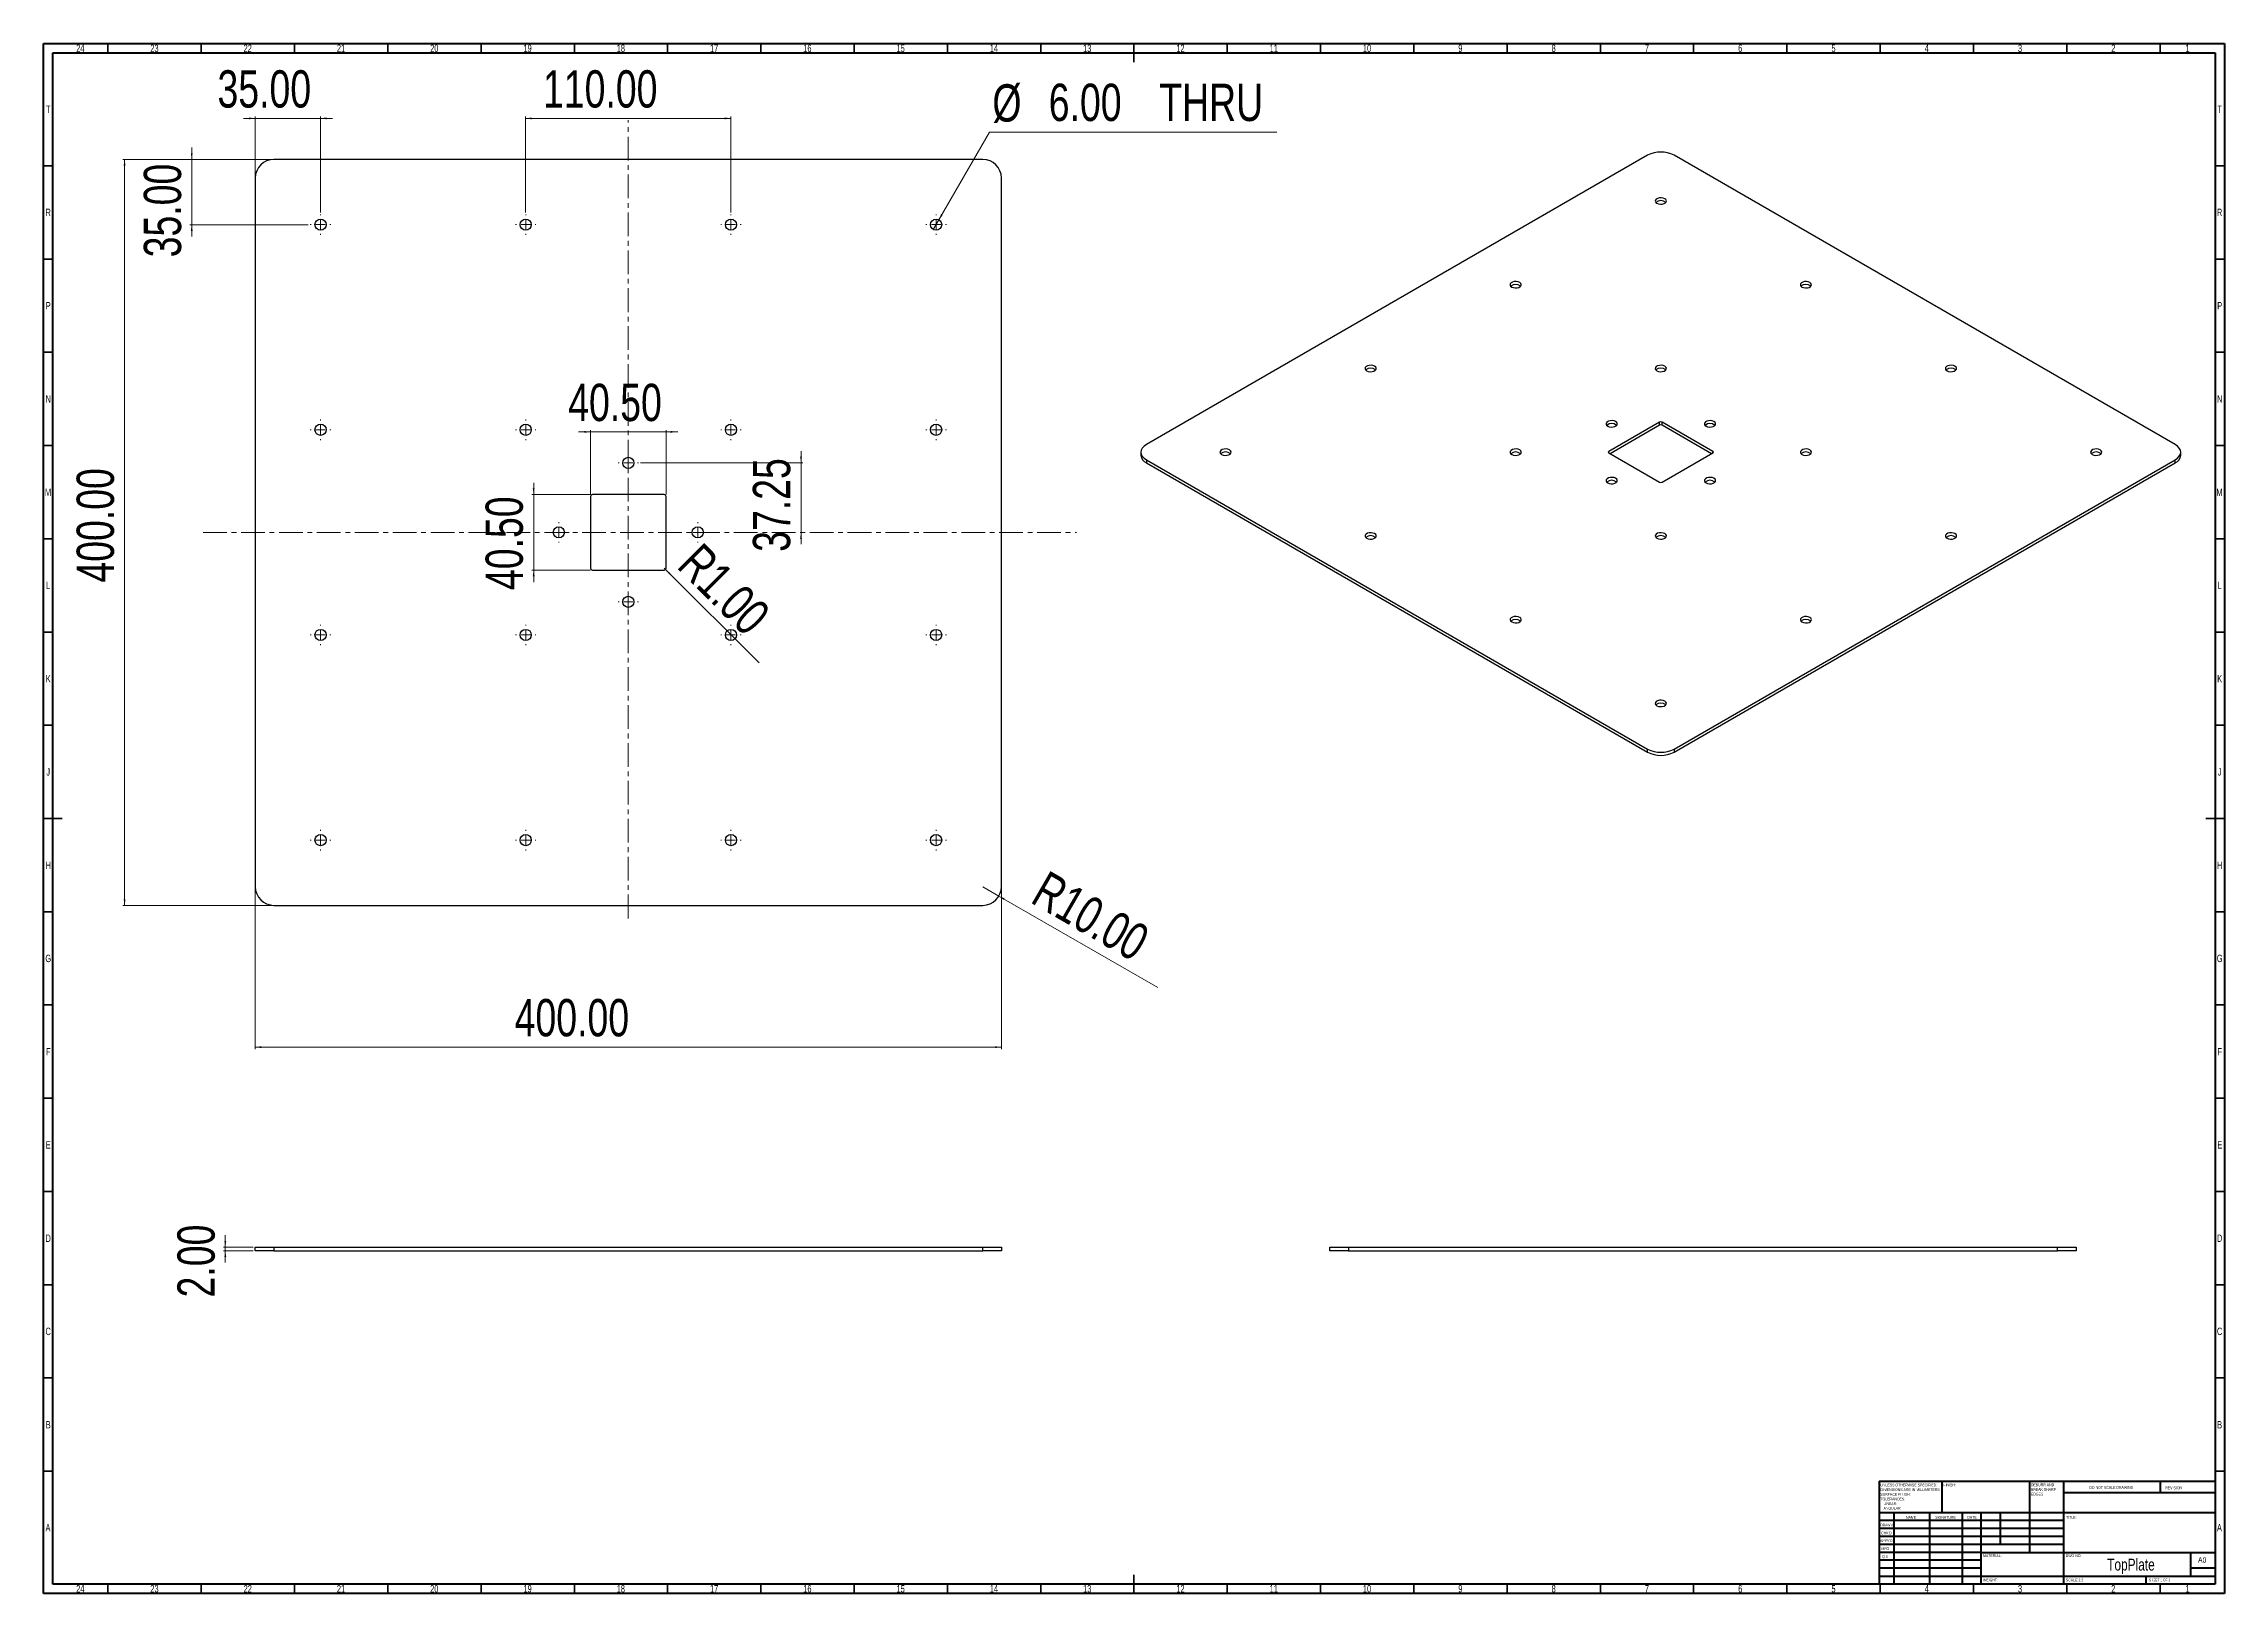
# Model space of a CAD drawing. Header units: millimetres. Extents: x 15 to 1184, y 5 to 836.
import ezdxf

# ---------------------------------------------------------------- set-up
doc = ezdxf.new("R2010")
doc.units = ezdxf.units.MM
doc.linetypes.add('CENTERX2', pattern=[20.32, 12.7, -2.54, 2.54, -2.54])
doc.styles.add('SLDTEXTSTYLE0', font='TXT', dxfattribs={"width": 0.75})
doc.styles.add('SLDTEXTSTYLE1', font='TXT', dxfattribs={"width": 0.686449})
doc.styles.add('SLDTEXTSTYLE2', font='TXT', dxfattribs={"width": 0.6875})
doc.dimstyles.new('SLDDIMSTYLE0', dxfattribs={"dimtxt": 20, "dimasz": 3.302, "dimexe": 0, "dimexo": 0.0625, "dimgap": 5, "dimtad": 1, "dimrnd": 1e-09, "dimzin": 4, "dimdsep": 46, "dimtxsty": 'SLDTEXTSTYLE0', "dimsah": 1, "dimcen": 0.09, "dimadec": 0, "dimazin": 1, "dimtfac": 1, "dimtmove": 0, "dimatfit": 0, "dimfxl": 0, "dimfrac": 2, "dimtolj": 1, "dimtzin": 12, "dimarcsym": 0})
doc.dimstyles.new('SLDDIMSTYLE1', dxfattribs={"dimtxt": 20, "dimasz": 3.302, "dimexe": 0, "dimexo": 0.0625, "dimgap": 5, "dimtad": 1, "dimrnd": 1e-09, "dimzin": 4, "dimdsep": 46, "dimtxsty": 'SLDTEXTSTYLE0', "dimsah": 1, "dimcen": 0.09, "dimadec": 0, "dimazin": 1, "dimtfac": 1, "dimtofl": 0, "dimtmove": 0, "dimatfit": 3, "dimfxl": 0, "dimfrac": 2, "dimtolj": 1, "dimtzin": 12, "dimarcsym": 0})
doc.dimstyles.new('SLDDIMSTYLE2', dxfattribs={"dimtxt": 20, "dimasz": 3.302, "dimexe": 0, "dimexo": 0.0625, "dimgap": 5, "dimtad": 0, "dimtih": 1, "dimtoh": 1, "dimrnd": 1e-09, "dimzin": 4, "dimdsep": 46, "dimtxsty": 'SLDTEXTSTYLE0', "dimblk1": 'NONE', "dimsah": 1, "dimcen": 0, "dimadec": 0, "dimazin": 1, "dimtfac": 1, "dimtmove": 0, "dimatfit": 3, "dimldrblk": 'NONE', "dimfxl": 0, "dimfrac": 2, "dimtolj": 1, "dimtzin": 12, "dimarcsym": 0})
doc.dimstyles.new('SLDDIMSTYLE3', dxfattribs={"dimtxt": 20, "dimasz": 3.302, "dimexe": 0, "dimexo": 0.0625, "dimgap": 5, "dimtad": 1, "dimrnd": 1e-09, "dimzin": 4, "dimdsep": 46, "dimtxsty": 'SLDTEXTSTYLE0', "dimsah": 1, "dimcen": 0, "dimadec": 0, "dimazin": 1, "dimtfac": 1, "dimtofl": 0, "dimtmove": 0, "dimatfit": 3, "dimfxl": 0, "dimfrac": 2, "dimtolj": 1, "dimtzin": 12, "dimarcsym": 0})
doc.dimstyles.new('SLDDIMSTYLE4', dxfattribs={"dimtxt": 20, "dimasz": 3.302, "dimexe": 0, "dimexo": 0.0625, "dimgap": 5, "dimtad": 1, "dimrnd": 1e-09, "dimzin": 12, "dimdsep": 46, "dimtxsty": 'SLDTEXTSTYLE0', "dimsah": 1, "dimcen": 0.09, "dimadec": 0, "dimazin": 3, "dimtfac": 1, "dimtmove": 0, "dimatfit": 0, "dimfxl": 0, "dimfrac": 2, "dimtolj": 1, "dimtzin": 12, "dimarcsym": 0})

msp = doc.modelspace()

# ---------------------------------------------------------------- texts
at = {"color": 7, "linetype": 'Continuous', "lineweight": 0}
for s, insert, char_height, attachment_point, style in [('24', (34.67, 835.474), 3.9687, 2, 'SLDTEXTSTYLE0'), ('23', (74.42, 835.474), 3.9687, 2, 'SLDTEXTSTYLE0'), ('22', (124.42, 835.474), 3.9687, 2, 'SLDTEXTSTYLE0'), ('21', (174.42, 835.474), 3.9687, 2, 'SLDTEXTSTYLE0'), ('20', (224.42, 835.474), 3.9687, 2, 'SLDTEXTSTYLE0'), ('19', (274.42, 835.474), 3.9687, 2, 'SLDTEXTSTYLE0'), ('18', (324.42, 835.474), 3.9687, 2, 'SLDTEXTSTYLE0'), ('17', (374.42, 835.474), 3.9687, 2, 'SLDTEXTSTYLE0'), ('16', (424.42, 835.474), 3.9687, 2, 'SLDTEXTSTYLE0'), ('15', (474.42, 835.474), 3.9687, 2, 'SLDTEXTSTYLE0'), ('14', (524.42, 835.474), 3.9687, 2, 'SLDTEXTSTYLE0'), ('13', (574.42, 835.474), 3.9687, 2, 'SLDTEXTSTYLE0'), ('12', (624.42, 835.474), 3.9687, 2, 'SLDTEXTSTYLE0'), ('11', (674.42, 835.474), 3.9687, 2, 'SLDTEXTSTYLE0'), ('10', (724.42, 835.474), 3.9687, 2, 'SLDTEXTSTYLE0'), ('9', (774.46, 835.474), 3.969, 2, 'SLDTEXTSTYLE0'), ('8', (824.46, 835.474), 3.969, 2, 'SLDTEXTSTYLE0'), ('7', (874.46, 835.474), 3.969, 2, 'SLDTEXTSTYLE0'), ('6', (924.46, 835.474), 3.969, 2, 'SLDTEXTSTYLE0'), ('5', (974.46, 835.474), 3.969, 2, 'SLDTEXTSTYLE0'), ('4', (1024.46, 835.474), 3.969, 2, 'SLDTEXTSTYLE0'), ('3', (1074.46, 835.474), 3.969, 2, 'SLDTEXTSTYLE0'), ('2', (1124.46, 835.474), 3.969, 2, 'SLDTEXTSTYLE0'), ('1', (1164.21, 835.474), 3.969, 2, 'SLDTEXTSTYLE0'), ('T', (17.488, 802.724), 3.969, 2, 'SLDTEXTSTYLE0'), ('T', (1181.488, 802.724), 3.969, 2, 'SLDTEXTSTYLE0'), ('R', (17.444, 747.474), 3.969, 2, 'SLDTEXTSTYLE0'), ('R', (1181.444, 747.474), 3.969, 2, 'SLDTEXTSTYLE0'), ('P', (17.485, 697.418), 3.969, 2, 'SLDTEXTSTYLE0'), ('P', (1181.485, 697.418), 3.969, 2, 'SLDTEXTSTYLE0'), ('N', (17.464, 647.474), 3.969, 2, 'SLDTEXTSTYLE0'), ('N', (1181.464, 647.474), 3.969, 2, 'SLDTEXTSTYLE0'), ('M', (17.362, 597.418), 3.969, 2, 'SLDTEXTSTYLE0'), ('M', (1181.362, 597.418), 3.969, 2, 'SLDTEXTSTYLE0'), ('L', (17.455, 547.474), 3.969, 2, 'SLDTEXTSTYLE0'), ('L', (1181.455, 547.474), 3.969, 2, 'SLDTEXTSTYLE0'), ('K', (17.489, 497.418), 3.969, 2, 'SLDTEXTSTYLE0'), ('K', (1181.489, 497.418), 3.969, 2, 'SLDTEXTSTYLE0'), ('J', (17.465, 447.474), 3.969, 2, 'SLDTEXTSTYLE0'), ('J', (1181.465, 447.474), 3.969, 2, 'SLDTEXTSTYLE0'), ('H', (17.49, 397.418), 3.969, 2, 'SLDTEXTSTYLE0'), ('H', (1181.49, 397.418), 3.969, 2, 'SLDTEXTSTYLE0'), ('G', (17.487, 347.474), 3.969, 2, 'SLDTEXTSTYLE0'), ('G', (1181.487, 347.474), 3.969, 2, 'SLDTEXTSTYLE0'), ('F', (17.458, 297.418), 3.969, 2, 'SLDTEXTSTYLE0'), ('F', (1181.458, 297.418), 3.969, 2, 'SLDTEXTSTYLE0'), ('E', (17.508, 247.474), 3.969, 2, 'SLDTEXTSTYLE0'), ('E', (1181.508, 247.474), 3.969, 2, 'SLDTEXTSTYLE0'), ('D', (17.453, 197.418), 3.969, 2, 'SLDTEXTSTYLE0'), ('D', (1181.453, 197.418), 3.969, 2, 'SLDTEXTSTYLE0'), ('C', (17.459, 147.474), 3.969, 2, 'SLDTEXTSTYLE0'), ('C', (1181.459, 147.474), 3.969, 2, 'SLDTEXTSTYLE0'), ('B', (17.471, 97.418), 3.969, 2, 'SLDTEXTSTYLE0'), ('B', (1181.471, 97.418), 3.969, 2, 'SLDTEXTSTYLE0'), ('FINISH:', (1033.371, 63.919), 1.5, 1, 'SLDTEXTSTYLE0'), ('DO NOT SCALE DRAWING', (1111.615, 62.533), 1.5, 1, 'SLDTEXTSTYLE0'), ('REVISION', (1152.328, 62.335), 1.5, 1, 'SLDTEXTSTYLE0'), ('A', (17.34, 42.224), 3.969, 2, 'SLDTEXTSTYLE0'), ('DRAWN', (999.643, 42.385), 1.5, 1, 'SLDTEXTSTYLE1'), ("CHK'D", (999.939, 38.162), 1.5, 1, 'SLDTEXTSTYLE0'), ('NAME', (1013.322, 46.501), 1.5, 1, 'SLDTEXTSTYLE0'), ('SIGNATURE', (1029.034, 46.562), 1.5, 1, 'SLDTEXTSTYLE0'), ('DATE', (1046.215, 46.576), 1.5, 1, 'SLDTEXTSTYLE0'), ('TITLE:', (1099.09, 46.576), 1.5, 1, 'SLDTEXTSTYLE0'), ('A', (1181.34, 42.224), 3.969, 2, 'SLDTEXTSTYLE0'), ("APPV'D", (999.402, 34.066), 1.5, 1, 'SLDTEXTSTYLE0'), ('MFG', (1000.124, 29.716), 1.5, 1, 'SLDTEXTSTYLE0'), ('Q.A', (1000.509, 25.505), 1.5, 1, 'SLDTEXTSTYLE0'), ('MATERIAL:', (1054.646, 25.986), 1.5, 1, 'SLDTEXTSTYLE0'), ('DWG NO.', (1098.953, 25.986), 1.5, 1, 'SLDTEXTSTYLE0'), ('TopPlate', (1133.928, 23.607), 6.35, 2, 'SLDTEXTSTYLE0'), ('A0', (1169.871, 24.406), 2.9104, 1, 'SLDTEXTSTYLE0'), ('WEIGHT:', (1054.618, 12.949), 1.4986, 1, 'SLDTEXTSTYLE0'), ('SCALE:1:2', (1099.074, 12.9), 1.5, 1, 'SLDTEXTSTYLE0'), ('SHEET 1 OF 1', (1143.478, 12.9), 1.5, 1, 'SLDTEXTSTYLE2'), ('24', (34.67, 9.474), 3.9687, 2, 'SLDTEXTSTYLE0'), ('23', (74.42, 9.474), 3.9687, 2, 'SLDTEXTSTYLE0'), ('22', (124.42, 9.474), 3.9687, 2, 'SLDTEXTSTYLE0'), ('21', (174.42, 9.474), 3.9687, 2, 'SLDTEXTSTYLE0'), ('20', (224.42, 9.474), 3.9687, 2, 'SLDTEXTSTYLE0'), ('19', (274.42, 9.474), 3.9687, 2, 'SLDTEXTSTYLE0'), ('18', (324.42, 9.474), 3.9687, 2, 'SLDTEXTSTYLE0'), ('17', (374.42, 9.474), 3.9687, 2, 'SLDTEXTSTYLE0'), ('16', (424.42, 9.474), 3.9687, 2, 'SLDTEXTSTYLE0'), ('15', (474.42, 9.474), 3.9687, 2, 'SLDTEXTSTYLE0'), ('14', (524.42, 9.474), 3.9687, 2, 'SLDTEXTSTYLE0'), ('13', (574.42, 9.474), 3.9687, 2, 'SLDTEXTSTYLE0'), ('12', (624.42, 9.474), 3.9687, 2, 'SLDTEXTSTYLE0'), ('11', (674.42, 9.474), 3.9687, 2, 'SLDTEXTSTYLE0'), ('10', (724.42, 9.474), 3.9687, 2, 'SLDTEXTSTYLE0'), ('9', (774.46, 9.474), 3.969, 2, 'SLDTEXTSTYLE0'), ('8', (824.46, 9.474), 3.969, 2, 'SLDTEXTSTYLE0'), ('7', (874.46, 9.474), 3.969, 2, 'SLDTEXTSTYLE0'), ('6', (924.46, 9.474), 3.969, 2, 'SLDTEXTSTYLE0'), ('5', (974.46, 9.474), 3.969, 2, 'SLDTEXTSTYLE0'), ('4', (1024.46, 9.474), 3.969, 2, 'SLDTEXTSTYLE0'), ('3', (1074.46, 9.474), 3.969, 2, 'SLDTEXTSTYLE0'), ('2', (1124.46, 9.474), 3.969, 2, 'SLDTEXTSTYLE0'), ('1', (1164.21, 9.474), 3.969, 2, 'SLDTEXTSTYLE0')]:
    msp.add_mtext(s, dxfattribs=dict(at, insert=insert, char_height=char_height, attachment_point=attachment_point, style=style))

# ---------------------------------------------------------------- blocks, each defined once
blk = doc.blocks.new('SW_NOTE_0')
at = {"color": 0, "linetype": 'Continuous', "lineweight": 0, "char_height": 1.5, "attachment_point": 1, "style": 'SLDTEXTSTYLE0'}
for s, insert in [('UNLESS OTHERWISE SPECIFIED:', (0, 1.9)), ('TOLERANCES:', (0, -5.6)), ('DIMENSIONS ARE IN MILLIMETERS', (0, -0.6)), ('SURFACE FINISH:', (0, -3.1)), ('ANGULAR:', (1.7, -10.6)), ('LINEAR:', (1.7, -8.1))]:
    blk.add_mtext(s, dxfattribs=dict(at, insert=insert))
blk = doc.blocks.new('SW_NOTE_0_1')
at = {"color": 0, "linetype": 'Continuous', "lineweight": 0, "char_height": 1.5, "attachment_point": 1, "style": 'SLDTEXTSTYLE0'}
for s, insert in [('DEBURR AND', (0, 1.9)), ('BREAK SHARP', (0, -0.6)), ('EDGES', (0, -3.1))]:
    blk.add_mtext(s, dxfattribs=dict(at, insert=insert))
blk = doc.blocks.new('_D')
at = {"color": 7, "linetype": 'Continuous', "lineweight": 0}
for p, q in [((127.4, 190.7), (111.4, 190.7)), ((127.4, 188.7), (111.4, 188.7)), ((112.4, 190.7), (112.4, 197.1)), ((112.4, 190.7), (112.4, 188.7)), ((112.4, 188.7), (112.4, 182.4))]:
    blk.add_line(p, q, dxfattribs=at)
at = {"color": 7, "linetype": 'Continuous', "lineweight": 18}
for points in [[(112.4, 190.7), (112.9, 194), (111.9, 194)], [(112.4, 188.7), (111.9, 185.4), (112.9, 185.4)]]:
    blk.add_solid(points, dxfattribs=at)
at = {"color": 7, "linetype": 'Continuous', "lineweight": 18, "insert": (86.7, 163.7), "char_height": 20, "attachment_point": 1, "rotation": 90, "style": 'SLDTEXTSTYLE0'}
blk.add_mtext('2.00', dxfattribs=at)
blk = doc.blocks.new('_D_1')
at = {"color": 7, "linetype": 'Continuous', "lineweight": 0}
for p, q in [((128.4, 382.9), (128.4, 296.9)), ((528.4, 382.9), (528.4, 296.9)), ((128.4, 297.9), (528.4, 297.9))]:
    blk.add_line(p, q, dxfattribs=at)
at = {"color": 7, "linetype": 'Continuous', "lineweight": 18}
for points in [[(128.4, 297.9), (131.7, 297.4), (131.7, 298.4)], [(528.4, 297.9), (525.1, 298.4), (525.1, 297.4)]]:
    blk.add_solid(points, dxfattribs=at)
at = {"color": 7, "linetype": 'Continuous', "lineweight": 18, "insert": (267.5, 323.7), "char_height": 20, "attachment_point": 1, "style": 'SLDTEXTSTYLE0'}
blk.add_mtext('400.00', dxfattribs=at)
blk = doc.blocks.new('_D_2')
at = {"color": 7, "linetype": 'Continuous', "lineweight": 0}
for p, q in [((137.4, 773.9), (57.4, 773.9)), ((58.4, 773.9), (58.4, 373.9)), ((137.4, 373.9), (57.4, 373.9))]:
    blk.add_line(p, q, dxfattribs=at)
at = {"color": 7, "linetype": 'Continuous', "lineweight": 18}
for points in [[(58.4, 773.9), (57.9, 770.6), (58.9, 770.6)], [(58.4, 373.9), (58.9, 377.2), (57.9, 377.2)]]:
    blk.add_solid(points, dxfattribs=at)
at = {"color": 7, "linetype": 'Continuous', "lineweight": 18, "insert": (32.7, 547), "char_height": 20, "attachment_point": 1, "rotation": 90, "style": 'SLDTEXTSTYLE0'}
blk.add_mtext('400.00', dxfattribs=at)
blk = doc.blocks.new('_D_3')
at = {"color": 7, "linetype": 'Continuous', "lineweight": 0}
for p, q in [((494.9, 741.5), (522, 788.5)), ((522, 788.5), (676.1, 788.5)), ((491.9, 736.3), (494.9, 741.5))]:
    blk.add_line(p, q, dxfattribs=at)
at = {"color": 7, "linetype": 'Continuous', "lineweight": 18}
blk.add_solid([(494.9, 741.5), (497, 744.1), (496.1, 744.6)], dxfattribs=at)
at = {"color": 7, "linetype": 'Continuous', "lineweight": 18, "char_height": 20, "attachment_point": 1, "style": 'SLDTEXTSTYLE0'}
for s, insert in [('%%c', (523.6, 814.2)), ('6.00', (553.8, 814.5)), ('THRU', (613, 814.5))]:
    blk.add_mtext(s, dxfattribs=dict(at, insert=insert))
blk = doc.blocks.new('_None')
blk = doc.blocks.new('_D_4')
at = {"color": 7, "linetype": 'Continuous', "lineweight": 0}
for q in [(518.4, 383.9), (612.3, 329.8)]:
    blk.add_line((527.1, 378.9), q, dxfattribs=at)
at = {"color": 7, "linetype": 'Continuous', "lineweight": 18}
blk.add_solid([(527.1, 378.9), (529.7, 376.8), (530.2, 377.7)], dxfattribs=at)
at = {"color": 7, "linetype": 'Continuous', "lineweight": 18, "insert": (553.3, 393.1), "char_height": 20, "attachment_point": 1, "rotation": 330, "style": 'SLDTEXTSTYLE0'}
blk.add_mtext('R10.00', dxfattribs=at)
blk = doc.blocks.new('_D_5')
at = {"color": 7, "linetype": 'Continuous', "lineweight": 0}
for p, q in [((128.4, 795.9), (122.1, 795.9)), ((128.4, 764.9), (128.4, 796.9)), ((163.4, 795.9), (128.4, 795.9)), ((163.4, 745.4), (163.4, 796.9)), ((163.4, 795.9), (169.8, 795.9))]:
    blk.add_line(p, q, dxfattribs=at)
at = {"color": 7, "linetype": 'Continuous', "lineweight": 18}
for points in [[(128.4, 795.9), (125.1, 796.4), (125.1, 795.4)], [(163.4, 795.9), (166.7, 795.4), (166.7, 796.4)]]:
    blk.add_solid(points, dxfattribs=at)
at = {"color": 7, "linetype": 'Continuous', "lineweight": 18, "insert": (108.2, 821.7), "char_height": 20, "attachment_point": 1, "style": 'SLDTEXTSTYLE0'}
blk.add_mtext('35.00', dxfattribs=at)
blk = doc.blocks.new('_D_6')
at = {"color": 7, "linetype": 'Continuous', "lineweight": 0}
for p, q in [((137.4, 773.9), (93.4, 773.9)), ((94.4, 773.9), (94.4, 780.3)), ((94.4, 738.9), (94.4, 773.9)), ((156.9, 738.9), (93.4, 738.9)), ((94.4, 738.9), (94.4, 732.6))]:
    blk.add_line(p, q, dxfattribs=at)
at = {"color": 7, "linetype": 'Continuous', "lineweight": 18}
for points in [[(94.4, 773.9), (94.9, 777.2), (93.9, 777.2)], [(94.4, 738.9), (93.9, 735.6), (94.9, 735.6)]]:
    blk.add_solid(points, dxfattribs=at)
at = {"color": 7, "linetype": 'Continuous', "lineweight": 18, "insert": (68.7, 721.4), "char_height": 20, "attachment_point": 1, "rotation": 90, "style": 'SLDTEXTSTYLE0'}
blk.add_mtext('35.00', dxfattribs=at)
blk = doc.blocks.new('_D_7')
at = {"color": 7, "linetype": 'Continuous', "lineweight": 0}
for p, q in [((273.4, 745.4), (273.4, 796.9)), ((273.4, 795.9), (383.4, 795.9)), ((383.4, 745.4), (383.4, 796.9))]:
    blk.add_line(p, q, dxfattribs=at)
at = {"color": 7, "linetype": 'Continuous', "lineweight": 18}
for points in [[(273.4, 795.9), (276.7, 795.4), (276.7, 796.4)], [(383.4, 795.9), (380.1, 796.4), (380.1, 795.4)]]:
    blk.add_solid(points, dxfattribs=at)
at = {"color": 7, "linetype": 'Continuous', "lineweight": 18, "insert": (282.7, 821.7), "char_height": 20, "attachment_point": 1, "style": 'SLDTEXTSTYLE0'}
blk.add_mtext('110.00', dxfattribs=at)
blk = doc.blocks.new('_D_8')
at = {"color": 7, "linetype": 'Continuous', "lineweight": 0}
for p, q in [((277.7, 594.2), (277.7, 600.5)), ((308.2, 594.2), (276.7, 594.2)), ((277.7, 594.2), (277.7, 553.7)), ((308.2, 553.7), (276.7, 553.7)), ((277.7, 553.7), (277.7, 547.3))]:
    blk.add_line(p, q, dxfattribs=at)
at = {"color": 7, "linetype": 'Continuous', "lineweight": 18}
for points in [[(277.7, 594.2), (278.2, 597.5), (277.2, 597.5)], [(277.7, 553.7), (277.2, 550.4), (278.2, 550.4)]]:
    blk.add_solid(points, dxfattribs=at)
at = {"color": 7, "linetype": 'Continuous', "lineweight": 18, "insert": (251.9, 543), "char_height": 20, "attachment_point": 1, "rotation": 90, "style": 'SLDTEXTSTYLE0'}
blk.add_mtext('40.50', dxfattribs=at)
blk = doc.blocks.new('_D_9')
at = {"color": 7, "linetype": 'Continuous', "lineweight": 0}
for p, q in [((308.2, 627.8), (301.8, 627.8)), ((308.2, 594.2), (308.2, 628.8)), ((308.2, 627.8), (348.7, 627.8)), ((348.7, 594.2), (348.7, 628.8)), ((348.7, 627.8), (355, 627.8))]:
    blk.add_line(p, q, dxfattribs=at)
at = {"color": 7, "linetype": 'Continuous', "lineweight": 18}
for points in [[(308.2, 627.8), (304.9, 628.3), (304.9, 627.3)], [(348.7, 627.8), (352, 627.3), (352, 628.3)]]:
    blk.add_solid(points, dxfattribs=at)
at = {"color": 7, "linetype": 'Continuous', "lineweight": 18, "insert": (296.2, 653.6), "char_height": 20, "attachment_point": 1, "style": 'SLDTEXTSTYLE0'}
blk.add_mtext('40.50', dxfattribs=at)
blk = doc.blocks.new('_D_10')
at = {"color": 7, "linetype": 'Continuous', "lineweight": 0}
for q in [(347.7, 554.7), (398.5, 503.9)]:
    blk.add_line((348.4, 554), q, dxfattribs=at)
at = {"color": 7, "linetype": 'Continuous', "lineweight": 18}
blk.add_solid([(348.4, 554), (350.4, 551.3), (351.1, 552)], dxfattribs=at)
at = {"color": 7, "linetype": 'Continuous', "lineweight": 18, "insert": (367.9, 569.4), "char_height": 20, "attachment_point": 1, "rotation": 315, "style": 'SLDTEXTSTYLE0'}
blk.add_mtext('R1.00', dxfattribs=at)
blk = doc.blocks.new('_D_11')
at = {"color": 7, "linetype": 'Continuous', "lineweight": 0}
for p, q in [((334.9, 611.2), (422, 611.2)), ((421, 611.2), (421, 617.5)), ((421, 611.2), (421, 573.9)), ((421, 573.9), (421, 567.6))]:
    blk.add_line(p, q, dxfattribs=at)
at = {"color": 7, "linetype": 'Continuous', "lineweight": 18}
for points in [[(421, 611.2), (421.5, 614.5), (420.5, 614.5)], [(421, 573.9), (420.5, 570.6), (421.5, 570.6)]]:
    blk.add_solid(points, dxfattribs=at)
at = {"color": 7, "linetype": 'Continuous', "lineweight": 18, "insert": (395.2, 563.5), "char_height": 20, "attachment_point": 1, "rotation": 90, "style": 'SLDTEXTSTYLE0'}
blk.add_mtext('37.25', dxfattribs=at)
blk = doc.blocks.new('SW_CENTERMARKSYMBOL_0')
at = {"color": 0, "linetype": 'Continuous', "lineweight": 18}
for p, q in [((-5, 0), (-5.5, 0)), ((0, 0), (-2.5, 0)), ((0, 5), (0, 5.5)), ((0, 0), (0, 2.5)), ((0, 0), (0, -2.5)), ((0, 0), (2.5, 0)), ((5, 0), (5.5, 0)), ((0, -5), (0, -5.5))]:
    blk.add_line(p, q, dxfattribs=at)
blk = doc.blocks.new('SW_CENTERMARKSYMBOL_1')
at = {"color": 0, "linetype": 'Continuous', "lineweight": 18}
for p, q in [((-5, 0), (-5.5, 0)), ((0, 0), (-2.5, 0)), ((0, 5), (0, 5.5)), ((0, 0), (0, 2.5)), ((0, 0), (0, -2.5)), ((0, 0), (2.5, 0)), ((5, 0), (5.5, 0)), ((0, -5), (0, -5.5))]:
    blk.add_line(p, q, dxfattribs=at)
blk = doc.blocks.new('SW_CENTERMARKSYMBOL_2')
at = {"color": 0, "linetype": 'Continuous', "lineweight": 18}
for p, q in [((-5, 0), (-5.5, 0)), ((0, 0), (-2.5, 0)), ((0, 5), (0, 5.5)), ((0, 0), (0, 2.5)), ((0, 0), (0, -2.5)), ((0, 0), (2.5, 0)), ((5, 0), (5.5, 0)), ((0, -5), (0, -5.5))]:
    blk.add_line(p, q, dxfattribs=at)
blk = doc.blocks.new('SW_CENTERMARKSYMBOL_3')
at = {"color": 0, "linetype": 'Continuous', "lineweight": 18}
for p, q in [((-5, 0), (-5.5, 0)), ((0, 0), (-2.5, 0)), ((0, 5), (0, 5.5)), ((0, 0), (0, 2.5)), ((0, 0), (0, -2.5)), ((0, 0), (2.5, 0)), ((5, 0), (5.5, 0)), ((0, -5), (0, -5.5))]:
    blk.add_line(p, q, dxfattribs=at)
blk = doc.blocks.new('SW_CENTERMARKSYMBOL_4')
at = {"color": 0, "linetype": 'Continuous', "lineweight": 18}
for p, q in [((-5, 0), (-5.5, 0)), ((0, 0), (-2.5, 0)), ((0, 5), (0, 5.5)), ((0, 0), (0, 2.5)), ((0, 0), (0, -2.5)), ((0, 0), (2.5, 0)), ((5, 0), (5.5, 0)), ((0, -5), (0, -5.5))]:
    blk.add_line(p, q, dxfattribs=at)
blk = doc.blocks.new('SW_CENTERMARKSYMBOL_5')
at = {"color": 0, "linetype": 'Continuous', "lineweight": 18}
for p, q in [((-5, 0), (-5.5, 0)), ((0, 0), (-2.5, 0)), ((0, 5), (0, 5.5)), ((0, 0), (0, 2.5)), ((0, 0), (0, -2.5)), ((0, 0), (2.5, 0)), ((5, 0), (5.5, 0)), ((0, -5), (0, -5.5))]:
    blk.add_line(p, q, dxfattribs=at)
blk = doc.blocks.new('SW_CENTERMARKSYMBOL_6')
at = {"color": 0, "linetype": 'Continuous', "lineweight": 18}
for p, q in [((-5, 0), (-5.5, 0)), ((0, 0), (-2.5, 0)), ((0, 5), (0, 5.5)), ((0, 0), (0, 2.5)), ((0, 0), (0, -2.5)), ((0, 0), (2.5, 0)), ((5, 0), (5.5, 0)), ((0, -5), (0, -5.5))]:
    blk.add_line(p, q, dxfattribs=at)
blk = doc.blocks.new('SW_CENTERMARKSYMBOL_7')
at = {"color": 0, "linetype": 'Continuous', "lineweight": 18}
for p, q in [((-5, 0), (-5.5, 0)), ((0, 0), (-2.5, 0)), ((0, 5), (0, 5.5)), ((0, 0), (0, 2.5)), ((0, 0), (0, -2.5)), ((0, 0), (2.5, 0)), ((5, 0), (5.5, 0)), ((0, -5), (0, -5.5))]:
    blk.add_line(p, q, dxfattribs=at)
blk = doc.blocks.new('SW_CENTERMARKSYMBOL_8')
at = {"color": 0, "linetype": 'Continuous', "lineweight": 18}
for p, q in [((-5, 0), (-5.5, 0)), ((0, 0), (-2.5, 0)), ((0, 5), (0, 5.5)), ((0, 0), (0, 2.5)), ((0, 0), (0, -2.5)), ((0, 0), (2.5, 0)), ((5, 0), (5.5, 0)), ((0, -5), (0, -5.5))]:
    blk.add_line(p, q, dxfattribs=at)
blk = doc.blocks.new('SW_CENTERMARKSYMBOL_9')
at = {"color": 0, "linetype": 'Continuous', "lineweight": 18}
for p, q in [((-5, 0), (-5.5, 0)), ((0, 0), (-2.5, 0)), ((0, 5), (0, 5.5)), ((0, 0), (0, 2.5)), ((0, 0), (0, -2.5)), ((0, 0), (2.5, 0)), ((5, 0), (5.5, 0)), ((0, -5), (0, -5.5))]:
    blk.add_line(p, q, dxfattribs=at)
blk = doc.blocks.new('SW_CENTERMARKSYMBOL_10')
at = {"color": 0, "linetype": 'Continuous', "lineweight": 18}
for p, q in [((-5, 0), (-5.5, 0)), ((0, 0), (-2.5, 0)), ((0, 5), (0, 5.5)), ((0, 0), (0, 2.5)), ((0, 0), (0, -2.5)), ((0, 0), (2.5, 0)), ((5, 0), (5.5, 0)), ((0, -5), (0, -5.5))]:
    blk.add_line(p, q, dxfattribs=at)
blk = doc.blocks.new('SW_CENTERMARKSYMBOL_11')
at = {"color": 0, "linetype": 'Continuous', "lineweight": 18}
for p, q in [((-5, 0), (-5.5, 0)), ((0, 0), (-2.5, 0)), ((0, 5), (0, 5.5)), ((0, 0), (0, 2.5)), ((0, 0), (0, -2.5)), ((0, 0), (2.5, 0)), ((5, 0), (5.5, 0)), ((0, -5), (0, -5.5))]:
    blk.add_line(p, q, dxfattribs=at)
blk = doc.blocks.new('SW_CENTERMARKSYMBOL_12')
at = {"color": 0, "linetype": 'Continuous', "lineweight": 18}
for p, q in [((-5, 0), (-5.5, 0)), ((0, 0), (-2.5, 0)), ((0, 5), (0, 5.5)), ((0, 0), (0, 2.5)), ((0, 0), (0, -2.5)), ((0, 0), (2.5, 0)), ((5, 0), (5.5, 0)), ((0, -5), (0, -5.5))]:
    blk.add_line(p, q, dxfattribs=at)
blk = doc.blocks.new('SW_CENTERMARKSYMBOL_13')
at = {"color": 0, "linetype": 'Continuous', "lineweight": 18}
for p, q in [((-5, 0), (-5.5, 0)), ((0, 0), (-2.5, 0)), ((0, 5), (0, 5.5)), ((0, 0), (0, 2.5)), ((0, 0), (0, -2.5)), ((0, 0), (2.5, 0)), ((5, 0), (5.5, 0)), ((0, -5), (0, -5.5))]:
    blk.add_line(p, q, dxfattribs=at)
blk = doc.blocks.new('SW_CENTERMARKSYMBOL_14')
at = {"color": 0, "linetype": 'Continuous', "lineweight": 18}
for p, q in [((-5, 0), (-5.5, 0)), ((0, 0), (-2.5, 0)), ((0, 5), (0, 5.5)), ((0, 0), (0, 2.5)), ((0, 0), (0, -2.5)), ((0, 0), (2.5, 0)), ((5, 0), (5.5, 0)), ((0, -5), (0, -5.5))]:
    blk.add_line(p, q, dxfattribs=at)
blk = doc.blocks.new('SW_CENTERMARKSYMBOL_15')
at = {"color": 0, "linetype": 'Continuous', "lineweight": 18}
for p, q in [((-5, 0), (-5.5, 0)), ((0, 0), (-2.5, 0)), ((0, 5), (0, 5.5)), ((0, 0), (0, 2.5)), ((0, 0), (0, -2.5)), ((0, 0), (2.5, 0)), ((5, 0), (5.5, 0)), ((0, -5), (0, -5.5))]:
    blk.add_line(p, q, dxfattribs=at)
blk = doc.blocks.new('SW_CENTERMARKSYMBOL_16')
at = {"color": 0, "linetype": 'Continuous', "lineweight": 18}
for p, q in [((-5, 0), (-5.5, 0)), ((0, 0), (-2.5, 0)), ((0, 5), (0, 5.5)), ((0, 0), (0, 2.5)), ((0, 0), (0, -2.5)), ((0, 0), (2.5, 0)), ((5, 0), (5.5, 0)), ((0, -5), (0, -5.5))]:
    blk.add_line(p, q, dxfattribs=at)
blk = doc.blocks.new('SW_CENTERMARKSYMBOL_17')
at = {"color": 0, "linetype": 'Continuous', "lineweight": 18}
for p, q in [((-5, 0), (-5.5, 0)), ((0, 0), (-2.5, 0)), ((0, 5), (0, 5.5)), ((0, 0), (0, 2.5)), ((0, 0), (0, -2.5)), ((0, 0), (2.5, 0)), ((5, 0), (5.5, 0)), ((0, -5), (0, -5.5))]:
    blk.add_line(p, q, dxfattribs=at)
blk = doc.blocks.new('SW_CENTERMARKSYMBOL_18')
at = {"color": 0, "linetype": 'Continuous', "lineweight": 18}
for p, q in [((-5, 0), (-5.5, 0)), ((0, 0), (-2.5, 0)), ((0, 5), (0, 5.5)), ((0, 0), (0, 2.5)), ((0, 0), (0, -2.5)), ((0, 0), (2.5, 0)), ((5, 0), (5.5, 0)), ((0, -5), (0, -5.5))]:
    blk.add_line(p, q, dxfattribs=at)
blk = doc.blocks.new('SW_CENTERMARKSYMBOL_19')
at = {"color": 0, "linetype": 'Continuous', "lineweight": 18}
for p, q in [((-5, 0), (-5.5, 0)), ((0, 0), (-2.5, 0)), ((0, 5), (0, 5.5)), ((0, 0), (0, 2.5)), ((0, 0), (0, -2.5)), ((0, 0), (2.5, 0)), ((5, 0), (5.5, 0)), ((0, -5), (0, -5.5))]:
    blk.add_line(p, q, dxfattribs=at)

# ---------------------------------------------------------------- dimensions: what is measured, and where the dimension line sits
at = {"color": 7, "linetype": 'Continuous', "lineweight": 18}
for base, p1, p2, dimstyle, picture, middle in [((128.437, 795.926), (163.437, 744.426), (128.437, 763.926), 'SLDDIMSTYLE0', '_D_5', (141.494, 795.926)), ((383.437, 795.926), (273.437, 744.426), (383.437, 744.426), 'SLDDIMSTYLE1', '_D_7', (323.342, 795.926)), ((348.687, 627.815), (308.187, 593.176), (348.687, 593.176), 'SLDDIMSTYLE0', '_D_9', (329.404, 627.815))]:
    dim = msp.add_linear_dim(base=base, p1=p1, p2=p2, dimstyle=dimstyle, dxfattribs=at)
    dim.commit()
    dim.dimension.update_dxf_attribs({"geometry": picture, "text_midpoint": middle, "dimtype": 160})
dim = msp.add_diameter_dim_2p(p1=(491.937, 736.328), p2=(494.937, 741.524), text='<> THRU', dimstyle='SLDDIMSTYLE2', dxfattribs=at)
dim.commit()
dim.dimension.update_dxf_attribs({"geometry": '_D_3', "text_midpoint": (599.879, 804.478), "dimtype": 163})
for base, p1, p2, angle, dimstyle, picture, middle in [((94.437, 773.926), (157.937, 738.926), (138.437, 773.926), 90, 'SLDDIMSTYLE0', '_D_6', (94.437, 754.662)), ((58.437, 373.926), (138.437, 773.926), (138.437, 373.926), 90, 'SLDDIMSTYLE1', '_D_2', (58.437, 587.634)), ((420.968, 573.926), (333.937, 611.176), (568.703, 573.926), 90, 'SLDDIMSTYLE4', '_D_11', (420.968, 596.73)), ((277.676, 553.676), (309.187, 594.176), (309.187, 553.676), 90, 'SLDDIMSTYLE0', '_D_8', (277.676, 576.277)), ((528.437, 297.926), (128.437, 383.926), (528.437, 383.926), 0, 'SLDDIMSTYLE1', '_D_1', (308.175, 297.926)), ((112.437, 188.731), (128.437, 190.731), (128.437, 188.731), 90, 'SLDDIMSTYLE0', '_D', (112.437, 189.56))]:
    dim = msp.add_linear_dim(base=base, p1=p1, p2=p2, angle=angle, dimstyle=dimstyle, dxfattribs=at)
    dim.commit()
    dim.dimension.update_dxf_attribs({"geometry": picture, "text_midpoint": middle, "dimtype": 160})
for center, mpoint, picture, middle in [((347.687, 554.676), (348.394, 553.969), '_D_10', (376.441, 525.922)), ((518.437, 383.926), (527.097, 378.926), '_D_4', (577.98, 349.549))]:
    dim = msp.add_radius_dim(center=center, mpoint=mpoint, dimstyle='SLDDIMSTYLE3', dxfattribs=at)
    dim.commit()
    dim.dimension.update_dxf_attribs({"geometry": picture, "text_midpoint": middle, "dimtype": 164})

# ---------------------------------------------------------------- linework, layer by layer
at = {"color": 7, "linetype": 'Continuous', "lineweight": 70}
for p, q in [((15, 5), (15, 836)), ((15, 836), (1184, 836)), ((20, 10), (20, 831)), ((20, 831), (1179, 831)), ((1179, 831), (1179, 10)), ((1184, 836), (1184, 5)), ((1184, 5), (15, 5)), ((1179, 10), (20, 10))]:
    msp.add_line(p, q, dxfattribs=at)
at = {"color": 7, "linetype": 'Continuous', "lineweight": 35}
for p, q in [((49.5, 831), (49.5, 836)), ((99.5, 831), (99.5, 836)), ((149.5, 831), (149.5, 836)), ((199.5, 831), (199.5, 836)), ((249.5, 831), (249.5, 836)), ((299.5, 831), (299.5, 836)), ((349.5, 831), (349.5, 836)), ((399.5, 831), (399.5, 836)), ((449.5, 831), (449.5, 836)), ((499.5, 831), (499.5, 836)), ((549.5, 831), (549.5, 836)), ((599.5, 836), (599.5, 826)), ((599.5, 831), (599.5, 836)), ((649.5, 831), (649.5, 836)), ((699.5, 831), (699.5, 836)), ((749.5, 831), (749.5, 836)), ((799.5, 831), (799.5, 836)), ((849.5, 831), (849.5, 836)), ((899.5, 831), (899.5, 836)), ((949.5, 831), (949.5, 836)), ((999.5, 831), (999.5, 836)), ((1049.5, 831), (1049.5, 836)), ((1099.5, 831), (1099.5, 836)), ((1149.5, 831), (1149.5, 836)), ((20, 770.5), (15, 770.5)), ((1179, 770.5), (1184, 770.5)), ((20, 720.5), (15, 720.5)), ((1179, 720.5), (1184, 720.5)), ((20, 670.5), (15, 670.5)), ((1179, 670.5), (1184, 670.5)), ((20, 620.5), (15, 620.5)), ((1179, 620.5), (1184, 620.5)), ((20, 570.5), (15, 570.5)), ((1179, 570.5), (1184, 570.5)), ((20, 520.5), (15, 520.5)), ((1179, 520.5), (1184, 520.5)), ((20, 470.5), (15, 470.5)), ((1179, 470.5), (1184, 470.5)), ((15, 420.5), (25, 420.5)), ((20, 420.5), (15, 420.5)), ((1184, 420.5), (1174, 420.5)), ((1179, 420.5), (1184, 420.5)), ((20, 370.5), (15, 370.5)), ((1179, 370.5), (1184, 370.5)), ((20, 320.5), (15, 320.5)), ((1179, 320.5), (1184, 320.5)), ((20, 270.5), (15, 270.5)), ((1179, 270.5), (1184, 270.5)), ((20, 220.5), (15, 220.5)), ((1179, 220.5), (1184, 220.5)), ((20, 170.5), (15, 170.5)), ((1179, 170.5), (1184, 170.5)), ((20, 120.5), (15, 120.5)), ((1179, 120.5), (1184, 120.5)), ((20, 70.5), (15, 70.5)), ((1179, 70.5), (1184, 70.5)), ((599.5, 5), (599.5, 15)), ((49.5, 10), (49.5, 5)), ((99.5, 10), (99.5, 5)), ((149.5, 10), (149.5, 5)), ((199.5, 10), (199.5, 5)), ((249.5, 10), (249.5, 5)), ((299.5, 10), (299.5, 5)), ((349.5, 10), (349.5, 5)), ((399.5, 10), (399.5, 5)), ((449.5, 10), (449.5, 5)), ((499.5, 10), (499.5, 5)), ((549.5, 10), (549.5, 5)), ((599.5, 10), (599.5, 5)), ((649.5, 10), (649.5, 5)), ((699.5, 10), (699.5, 5)), ((749.5, 10), (749.5, 5)), ((799.5, 10), (799.5, 5)), ((849.5, 10), (849.5, 5)), ((899.5, 10), (899.5, 5)), ((949.5, 10), (949.5, 5)), ((999.5, 10), (999.5, 5)), ((1049.5, 10), (1049.5, 5)), ((1099.5, 10), (1099.5, 5)), ((1149.5, 10), (1149.5, 5))]:
    msp.add_line(p, q, dxfattribs=at)
at = {"color": 7, "linetype": 'CENTERX2', "lineweight": 18}
for p, q in [((328.437, 366.962), (328.437, 795)), ((100.561, 573.926), (568.703, 573.926))]:
    msp.add_line(p, q, dxfattribs=at)
at = {"color": 7, "linetype": 'Continuous', "lineweight": 25}
for p, q in [((518.437, 773.926), (138.437, 773.926)), ((874.833, 776.107), (606.132, 620.989)), ((1157.676, 620.989), (888.975, 776.107)), ((128.437, 763.926), (128.437, 383.926)), ((528.437, 383.926), (528.437, 763.926)), ((881.197, 633.031), (853.973, 617.316)), ((881.197, 631.398), (854.681, 616.091)), ((881.197, 631.398), (881.197, 633.031)), ((909.835, 617.316), (882.611, 633.031)), ((882.611, 631.398), (882.611, 633.031)), ((909.127, 616.091), (882.611, 631.398)), ((603.203, 616.907), (603.203, 615.274)), ((606.132, 612.825), (874.833, 457.708)), ((606.132, 612.825), (606.132, 611.192)), ((606.132, 611.192), (874.833, 456.075)), ((853.973, 616.499), (881.197, 600.783)), ((882.611, 600.783), (909.835, 616.499)), ((888.975, 457.708), (1157.676, 612.825)), ((888.975, 456.075), (1157.676, 611.192)), ((1157.676, 611.192), (1157.676, 612.825)), ((1160.605, 615.274), (1160.605, 616.907)), ((308.187, 593.176), (308.187, 554.676)), ((347.687, 594.176), (309.187, 594.176)), ((348.687, 554.676), (348.687, 593.176)), ((309.187, 553.676), (347.687, 553.676)), ((874.833, 456.075), (874.833, 457.708)), ((888.975, 457.708), (888.975, 456.075)), ((138.437, 373.926), (518.437, 373.926)), ((128.437, 188.731), (128.437, 190.731)), ((128.437, 190.731), (138.437, 190.731)), ((138.437, 188.731), (128.437, 188.731)), ((138.437, 190.731), (138.437, 188.731)), ((138.437, 190.731), (518.437, 190.731)), ((138.437, 188.731), (518.437, 188.731)), ((518.437, 188.731), (518.437, 190.731)), ((518.437, 190.731), (528.437, 190.731)), ((528.437, 188.731), (518.437, 188.731)), ((528.437, 190.731), (528.437, 188.731)), ((704.459, 188.731), (704.459, 190.731)), ((704.459, 190.731), (714.459, 190.731)), ((714.459, 188.731), (704.459, 188.731)), ((714.459, 190.731), (714.459, 188.731)), ((714.459, 190.731), (1094.459, 190.731)), ((714.459, 188.731), (1094.459, 188.731)), ((1094.459, 188.731), (1094.459, 190.731)), ((1094.459, 190.731), (1104.459, 190.731)), ((1104.459, 188.731), (1094.459, 188.731)), ((1104.459, 190.731), (1104.459, 188.731))]:
    msp.add_line(p, q, dxfattribs=at)
at = {"color": 8, "linetype": 'Continuous', "lineweight": 25}
for p, q in [((853.973, 616.499), (853.973, 617.316)), ((909.835, 616.499), (909.835, 617.316))]:
    msp.add_line(p, q, dxfattribs=at)
at = {"color": 7, "linetype": 'Continuous', "lineweight": 50}
for p, q in [((999, 65.25), (1179, 65.25)), ((999, 65.25), (999, 10)), ((1032.8, 48.25), (1032.8, 65.25)), ((1079.6, 65.25), (1079.6, 27)), ((1097.8, 65.25), (1097.8, 10)), ((1179, 58.875), (1097.8, 58.875)), ((1149.8, 58.875), (1149.8, 65.25)), ((1179, 48.25), (999, 48.25)), ((1006.8, 48.25), (1006.8, 10)), ((1025.991, 48.25), (1025.991, 10)), ((1043.399, 48.25), (1043.399, 10)), ((1053.6, 10), (1053.6, 48.25)), ((1064, 31.25), (1064, 48.25)), ((1097.8, 44), (999, 44)), ((1097.8, 39.75), (999, 39.75)), ((1097.8, 35.5), (999, 35.5)), ((1097.8, 31.25), (999, 31.25)), ((1053.6, 27), (999, 27)), ((1053.6, 27), (1179, 27)), ((1166, 14.25), (1166, 27)), ((1053.6, 22.75), (999, 22.75)), ((1053.6, 18.5), (999, 18.5)), ((999, 14.25), (1179, 14.25)), ((1142, 10), (1142, 14.25)), ((1179, 18.5), (1166, 18.5))]:
    msp.add_line(p, q, dxfattribs=at)
at = {"color": 7, "linetype": 'Continuous', "lineweight": 25, "flags": 128}
for points in [[(879.783, 750.39), (880.636, 750.045), (881.643, 749.889), (882.68, 749.942), (883.625, 750.196), (884.361, 750.621), (884.802, 751.167), (884.893, 751.766), (884.623, 752.347), (884.025, 752.839), (883.172, 753.184), (882.165, 753.34), (881.128, 753.288), (880.183, 753.033), (879.447, 752.608), (879.006, 752.063), (878.915, 751.464), (879.185, 750.883), (879.783, 750.39)], [(802.001, 705.488), (802.854, 705.143), (803.861, 704.987), (804.899, 705.039), (805.843, 705.294), (806.58, 705.719), (807.02, 706.264), (807.111, 706.863), (806.841, 707.444), (806.244, 707.937), (805.39, 708.282), (804.384, 708.438), (803.346, 708.385), (802.402, 708.131), (801.665, 707.706), (801.224, 707.161), (801.134, 706.561), (801.403, 705.98), (802.001, 705.488)], [(957.564, 705.488), (958.418, 705.143), (959.424, 704.987), (960.462, 705.039), (961.406, 705.294), (962.143, 705.719), (962.584, 706.264), (962.674, 706.863), (962.405, 707.444), (961.807, 707.937), (960.954, 708.282), (959.947, 708.438), (958.909, 708.385), (957.965, 708.131), (957.228, 707.706), (956.788, 707.161), (956.697, 706.561), (956.967, 705.98), (957.564, 705.488)], [(724.219, 660.585), (725.073, 660.24), (726.079, 660.085), (727.117, 660.137), (728.061, 660.391), (728.798, 660.817), (729.238, 661.362), (729.329, 661.961), (729.059, 662.542), (728.462, 663.034), (727.608, 663.379), (726.602, 663.535), (725.564, 663.483), (724.62, 663.229), (723.883, 662.803), (723.443, 662.258), (723.352, 661.659), (723.622, 661.078), (724.219, 660.585)], [(879.783, 660.585), (880.636, 660.24), (881.643, 660.085), (882.68, 660.137), (883.625, 660.391), (884.361, 660.817), (884.802, 661.362), (884.893, 661.961), (884.623, 662.542), (884.025, 663.034), (883.172, 663.379), (882.165, 663.535), (881.128, 663.483), (880.183, 663.229), (879.447, 662.803), (879.006, 662.258), (878.915, 661.659), (879.185, 661.078), (879.783, 660.585)], [(1035.346, 660.585), (1036.2, 660.24), (1037.206, 660.085), (1038.244, 660.137), (1039.188, 660.391), (1039.925, 660.817), (1040.365, 661.362), (1040.456, 661.961), (1040.186, 662.542), (1039.589, 663.034), (1038.735, 663.379), (1037.729, 663.535), (1036.691, 663.483), (1035.747, 663.229), (1035.01, 662.803), (1034.57, 662.258), (1034.479, 661.659), (1034.749, 661.078), (1035.346, 660.585)], [(853.443, 630.888), (854.296, 630.543), (855.303, 630.388), (856.341, 630.44), (857.285, 630.694), (858.022, 631.12), (858.462, 631.665), (858.553, 632.264), (858.283, 632.845), (857.686, 633.338), (856.832, 633.683), (855.826, 633.838), (854.788, 633.786), (853.844, 633.532), (853.107, 633.106), (852.667, 632.561), (852.576, 631.962), (852.845, 631.381), (853.443, 630.888)], [(906.122, 630.888), (906.976, 630.543), (907.982, 630.388), (909.02, 630.44), (909.964, 630.694), (910.701, 631.12), (911.142, 631.665), (911.232, 632.264), (910.963, 632.845), (910.365, 633.338), (909.512, 633.683), (908.505, 633.838), (907.467, 633.786), (906.523, 633.532), (905.786, 633.106), (905.346, 632.561), (905.255, 631.962), (905.525, 631.381), (906.122, 630.888)], [(606.132, 620.989), (604.889, 620.115), (603.965, 619.117), (603.396, 618.034), (603.203, 616.907), (603.396, 615.781), (603.965, 614.698), (604.889, 613.7), (606.132, 612.825)], [(1157.676, 612.825), (1158.919, 613.7), (1159.843, 614.698), (1160.412, 615.781), (1160.605, 616.907), (1160.412, 618.034), (1159.843, 619.117), (1158.919, 620.115), (1157.676, 620.989)], [(646.437, 615.683), (647.291, 615.338), (648.297, 615.182), (649.335, 615.235), (650.28, 615.489), (651.016, 615.914), (651.457, 616.459), (651.547, 617.058), (651.278, 617.639), (650.68, 618.132), (649.827, 618.477), (648.82, 618.633), (647.782, 618.58), (646.838, 618.326), (646.101, 617.901), (645.661, 617.356), (645.57, 616.756), (645.84, 616.175), (646.437, 615.683)], [(802.001, 615.683), (802.854, 615.338), (803.861, 615.182), (804.899, 615.235), (805.843, 615.489), (806.58, 615.914), (807.02, 616.459), (807.111, 617.058), (806.841, 617.639), (806.244, 618.132), (805.39, 618.477), (804.384, 618.633), (803.346, 618.58), (802.402, 618.326), (801.665, 617.901), (801.224, 617.356), (801.134, 616.756), (801.403, 616.175), (802.001, 615.683)], [(957.564, 615.683), (958.418, 615.338), (959.424, 615.182), (960.462, 615.235), (961.406, 615.489), (962.143, 615.914), (962.584, 616.459), (962.674, 617.058), (962.405, 617.639), (961.807, 618.132), (960.954, 618.477), (959.947, 618.633), (958.909, 618.58), (957.965, 618.326), (957.228, 617.901), (956.788, 617.356), (956.697, 616.756), (956.967, 616.175), (957.564, 615.683)], [(1113.128, 615.683), (1113.981, 615.338), (1114.988, 615.182), (1116.026, 615.235), (1116.97, 615.489), (1117.707, 615.914), (1118.147, 616.459), (1118.238, 617.058), (1117.968, 617.639), (1117.371, 618.132), (1116.517, 618.477), (1115.511, 618.633), (1114.473, 618.58), (1113.529, 618.326), (1112.792, 617.901), (1112.351, 617.356), (1112.261, 616.756), (1112.53, 616.175), (1113.128, 615.683)], [(853.443, 600.477), (854.296, 600.132), (855.303, 599.977), (856.341, 600.029), (857.285, 600.283), (858.022, 600.708), (858.462, 601.254), (858.553, 601.853), (858.283, 602.434), (857.686, 602.926), (856.832, 603.271), (855.826, 603.427), (854.788, 603.375), (853.844, 603.12), (853.107, 602.695), (852.667, 602.15), (852.576, 601.551), (852.845, 600.97), (853.443, 600.477)], [(906.122, 600.477), (906.976, 600.132), (907.982, 599.977), (909.02, 600.029), (909.964, 600.283), (910.701, 600.708), (911.142, 601.254), (911.232, 601.853), (910.963, 602.434), (910.365, 602.926), (909.512, 603.271), (908.505, 603.427), (907.467, 603.375), (906.523, 603.12), (905.786, 602.695), (905.346, 602.15), (905.255, 601.551), (905.525, 600.97), (906.122, 600.477)], [(724.219, 570.78), (725.073, 570.435), (726.079, 570.28), (727.117, 570.332), (728.061, 570.586), (728.798, 571.012), (729.238, 571.557), (729.329, 572.156), (729.059, 572.737), (728.462, 573.23), (727.608, 573.575), (726.602, 573.73), (725.564, 573.678), (724.62, 573.424), (723.883, 572.998), (723.443, 572.453), (723.352, 571.854), (723.622, 571.273), (724.219, 570.78)], [(879.783, 570.78), (880.636, 570.435), (881.643, 570.28), (882.68, 570.332), (883.625, 570.586), (884.361, 571.012), (884.802, 571.557), (884.893, 572.156), (884.623, 572.737), (884.025, 573.23), (883.172, 573.575), (882.165, 573.73), (881.128, 573.678), (880.183, 573.424), (879.447, 572.998), (879.006, 572.453), (878.915, 571.854), (879.185, 571.273), (879.783, 570.78)], [(1035.346, 570.78), (1036.2, 570.435), (1037.206, 570.28), (1038.244, 570.332), (1039.188, 570.586), (1039.925, 571.012), (1040.365, 571.557), (1040.456, 572.156), (1040.186, 572.737), (1039.589, 573.23), (1038.735, 573.575), (1037.729, 573.73), (1036.691, 573.678), (1035.747, 573.424), (1035.01, 572.998), (1034.57, 572.453), (1034.479, 571.854), (1034.749, 571.273), (1035.346, 570.78)], [(802.001, 525.878), (802.854, 525.533), (803.861, 525.377), (804.899, 525.43), (805.843, 525.684), (806.58, 526.109), (807.02, 526.654), (807.111, 527.253), (806.841, 527.834), (806.244, 528.327), (805.39, 528.672), (804.384, 528.828), (803.346, 528.775), (802.402, 528.521), (801.665, 528.096), (801.224, 527.551), (801.134, 526.952), (801.403, 526.371), (802.001, 525.878)], [(957.564, 525.878), (958.418, 525.533), (959.424, 525.377), (960.462, 525.43), (961.406, 525.684), (962.143, 526.109), (962.584, 526.654), (962.674, 527.253), (962.405, 527.834), (961.807, 528.327), (960.954, 528.672), (959.947, 528.828), (958.909, 528.775), (957.965, 528.521), (957.228, 528.096), (956.788, 527.551), (956.697, 526.952), (956.967, 526.371), (957.564, 525.878)], [(879.783, 480.975), (880.636, 480.63), (881.643, 480.475), (882.68, 480.527), (883.625, 480.781), (884.361, 481.207), (884.802, 481.752), (884.893, 482.351), (884.623, 482.932), (884.025, 483.425), (883.172, 483.77), (882.165, 483.925), (881.128, 483.873), (880.183, 483.619), (879.447, 483.193), (879.006, 482.648), (878.915, 482.049), (879.185, 481.468), (879.783, 480.975)]]:
    msp.add_lwpolyline(points, dxfattribs=at)
at = {"color": 7, "linetype": 'Continuous', "lineweight": 25}
for centre in [(163.437, 738.926), (273.437, 738.926), (383.437, 738.926), (493.437, 738.926), (163.437, 628.926), (273.437, 628.926), (383.437, 628.926), (493.437, 628.926), (328.437, 611.176), (291.187, 573.926), (365.687, 573.926), (328.437, 536.676), (163.437, 518.926), (273.437, 518.926), (383.437, 518.926), (493.437, 518.926), (163.437, 408.926), (273.437, 408.926), (383.437, 408.926), (493.437, 408.926)]:
    msp.add_circle(centre, 3, dxfattribs=at)
for centre, radius, start, end in [((138.437, 763.926), 10, 90, 180), ((518.437, 763.926), 10, 0, 90), ((881.904, 762.46), 15.37, 62.609672, 117.390328), ((881.904, 747.752), 4.034, 49.021382, 130.978618), ((804.122, 702.85), 4.034, 49.021382, 130.978618), ((959.686, 702.85), 4.034, 49.021382, 130.978618), ((726.341, 657.948), 4.034, 49.021382, 130.978618), ((881.904, 657.948), 4.034, 49.021382, 130.978618), ((1037.468, 657.948), 4.034, 49.021382, 130.978618), ((855.564, 628.251), 4.034, 49.021382, 130.978618), ((881.904, 631.667), 1.537, 62.609672, 117.390328), ((881.904, 630.034), 1.537, 62.609672, 117.390328), ((908.244, 628.251), 4.034, 49.021382, 130.978618), ((608.208, 615.773), 5.029, 185.694799, 245.625342), ((648.559, 613.045), 4.034, 49.021382, 130.978618), ((804.122, 613.045), 4.034, 49.021382, 130.978618), ((854.128, 616.907), 0.437, 110.783421, 249.216579), ((909.68, 616.907), 0.437, 290.783421, 69.216579), ((959.686, 613.045), 4.034, 49.021382, 130.978618), ((1115.249, 613.045), 4.034, 49.021382, 130.978618), ((1155.6, 615.773), 5.029, 294.374658, 354.305201), ((855.564, 597.84), 4.034, 49.021382, 130.978618), ((881.904, 602.148), 1.537, 242.609672, 297.390328), ((908.244, 597.84), 4.034, 49.021382, 130.978618), ((309.187, 593.176), 1, 90, 180), ((347.687, 593.176), 1, 0, 90), ((726.341, 568.143), 4.034, 49.021382, 130.978618), ((881.904, 568.143), 4.034, 49.021382, 130.978618), ((1037.468, 568.143), 4.034, 49.021382, 130.978618), ((309.187, 554.676), 1, 180, 270), ((347.687, 554.676), 1, 270, 0), ((804.122, 523.24), 4.034, 49.021382, 130.978618), ((959.686, 523.24), 4.034, 49.021382, 130.978618), ((881.904, 478.338), 4.034, 49.021382, 130.978618), ((881.904, 471.355), 15.37, 242.609672, 297.390328), ((881.904, 469.722), 15.37, 242.609672, 297.390328), ((138.437, 383.926), 10, 180, 270), ((518.437, 383.926), 10, 270, 0)]:
    msp.add_arc(centre, radius, start, end, dxfattribs=at)

# ---------------------------------------------------------------- block references
at = {"color": 7, "linetype": 'Continuous', "lineweight": 0}
for name, p in [('SW_CENTERMARKSYMBOL_4', (163.437, 738.926)), ('SW_CENTERMARKSYMBOL_15', (273.437, 738.926)), ('SW_CENTERMARKSYMBOL_14', (383.437, 738.926)), ('SW_CENTERMARKSYMBOL_13', (493.437, 738.926)), ('SW_CENTERMARKSYMBOL_7', (163.437, 628.926)), ('SW_CENTERMARKSYMBOL_12', (273.437, 628.926)), ('SW_CENTERMARKSYMBOL_16', (383.437, 628.926)), ('SW_CENTERMARKSYMBOL_17', (493.437, 628.926)), ('SW_CENTERMARKSYMBOL_2', (328.437, 611.176)), ('SW_CENTERMARKSYMBOL_3', (291.187, 573.926)), ('SW_CENTERMARKSYMBOL_1', (365.687, 573.926)), ('SW_CENTERMARKSYMBOL_0', (328.437, 536.676)), ('SW_CENTERMARKSYMBOL_6', (163.437, 518.926)), ('SW_CENTERMARKSYMBOL_18', (273.437, 518.926)), ('SW_CENTERMARKSYMBOL_19', (383.437, 518.926)), ('SW_CENTERMARKSYMBOL_8', (493.437, 518.926)), ('SW_CENTERMARKSYMBOL_5', (163.437, 408.926)), ('SW_CENTERMARKSYMBOL_9', (273.437, 408.926)), ('SW_CENTERMARKSYMBOL_10', (383.437, 408.926)), ('SW_CENTERMARKSYMBOL_11', (493.437, 408.926)), ('SW_NOTE_0', (999.594, 61.987)), ('SW_NOTE_0_1', (1080.309, 62.069))]:
    msp.add_blockref(name, p, dxfattribs=at)

msp.set_redraw_order([(e.dxf.handle, doc.entitydb.next_handle()) for e in msp.query("TEXT MTEXT ATTDEF DIMENSION ARC_DIMENSION")])  # texts and dimensions are drawn at this point

doc.saveas('drawing.dxf')
